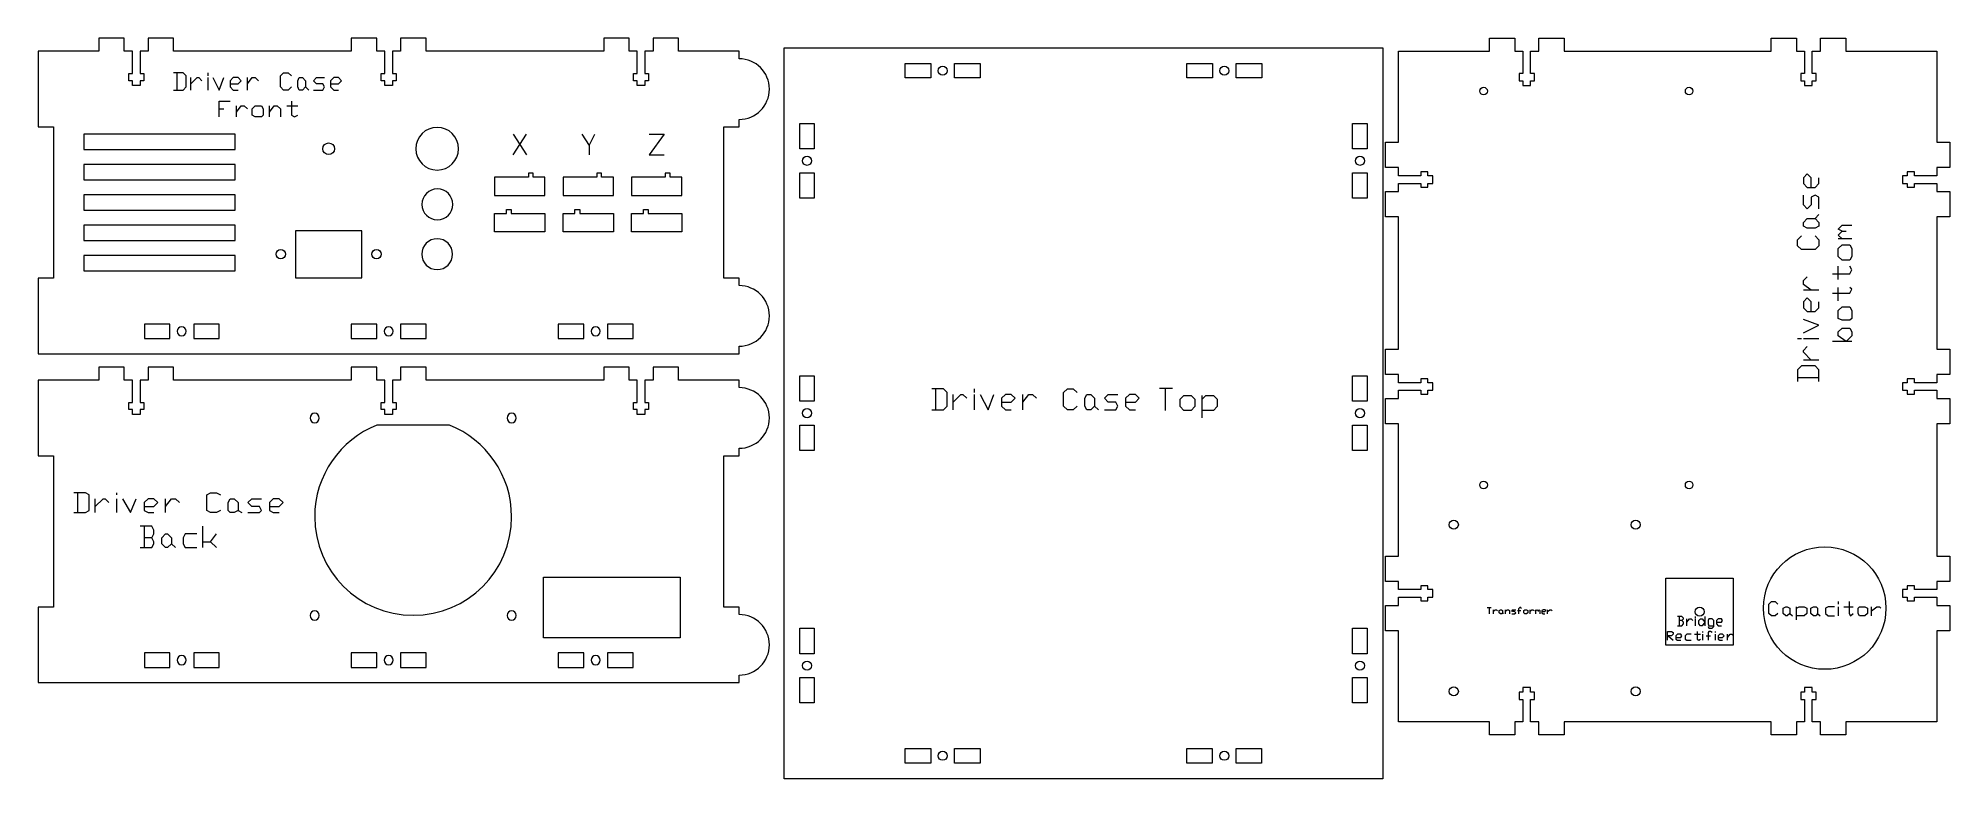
# Model space of a CAD drawing. Header units: inches. Extents: x 0.3 to 31.8, y 3.3 to 15.5.
import ezdxf

# ---------------------------------------------------------------- set-up
doc = ezdxf.new("R2010")
doc.units = ezdxf.units.IN
doc.header["$MEASUREMENT"] = 0
doc.layers.add('CUT_SHEET_7_-_OPTIONAL_PAR', color=179, linetype='Continuous')

msp = doc.modelspace()

# ---------------------------------------------------------------- linework, layer by layer
at = {"layer": 'CUT_SHEET_7_-_OPTIONAL_PAR', "color": 3, "lineweight": 0}
for p, q in [((1.679, 15.51), (1.259, 15.51)), ((1.259, 15.51), (1.259, 15.295)), ((1.679, 15.295), (1.679, 15.51)), ((2.492, 15.51), (2.073, 15.51)), ((2.073, 15.51), (2.073, 15.295)), ((2.492, 15.295), (2.492, 15.51)), ((5.842, 15.51), (5.422, 15.51)), ((5.422, 15.51), (5.422, 15.295)), ((5.842, 15.295), (5.842, 15.51)), ((6.656, 15.51), (6.236, 15.51)), ((6.236, 15.51), (6.236, 15.295)), ((6.656, 15.295), (6.656, 15.51)), ((10.005, 15.51), (9.586, 15.51)), ((9.586, 15.51), (9.586, 15.295)), ((10.005, 15.295), (10.005, 15.51)), ((10.819, 15.51), (10.399, 15.51)), ((10.399, 15.51), (10.399, 15.295)), ((10.819, 15.295), (10.819, 15.51)), ((24.193, 15.295), (24.193, 15.51)), ((24.193, 15.51), (24.613, 15.51)), ((24.613, 15.51), (24.613, 15.295)), ((25.007, 15.295), (25.007, 15.51)), ((25.007, 15.51), (25.427, 15.51)), ((25.427, 15.51), (25.427, 15.295)), ((28.838, 15.295), (28.838, 15.51)), ((28.838, 15.51), (29.258, 15.51)), ((29.258, 15.51), (29.258, 15.295)), ((29.652, 15.295), (29.652, 15.51)), ((29.652, 15.51), (30.072, 15.51)), ((30.072, 15.51), (30.072, 15.295)), ((1.259, 15.295), (0.259, 15.295)), ((0.259, 15.295), (0.259, 14.047)), ((1.813, 15.295), (1.679, 15.295)), ((1.813, 14.927), (1.813, 15.295)), ((2.073, 15.295), (1.939, 15.295)), ((1.939, 15.295), (1.939, 14.927)), ((5.422, 15.295), (2.492, 15.295)), ((5.976, 15.295), (5.842, 15.295)), ((5.976, 14.927), (5.976, 15.295)), ((6.236, 15.295), (6.102, 15.295)), ((6.102, 15.295), (6.102, 14.927)), ((9.586, 15.295), (6.656, 15.295)), ((10.139, 15.295), (10.005, 15.295)), ((10.139, 14.927), (10.139, 15.295)), ((10.399, 15.295), (10.265, 15.295)), ((10.265, 15.295), (10.265, 14.927)), ((11.819, 15.295), (10.819, 15.295)), ((11.819, 15.171), (11.819, 15.295)), ((12.56, 3.295), (12.56, 15.354)), ((12.56, 15.354), (22.437, 15.354)), ((22.437, 15.354), (22.437, 3.295)), ((22.694, 13.795), (22.694, 15.295)), ((22.694, 15.295), (24.193, 15.295)), ((24.613, 15.295), (24.747, 15.295)), ((24.747, 15.295), (24.747, 14.927)), ((24.873, 14.927), (24.873, 15.295)), ((24.873, 15.295), (25.007, 15.295)), ((25.427, 15.295), (28.838, 15.295)), ((29.258, 15.295), (29.392, 15.295)), ((29.392, 15.295), (29.392, 14.927)), ((29.518, 14.927), (29.518, 15.295)), ((29.518, 15.295), (29.652, 15.295)), ((30.072, 15.295), (31.571, 15.295)), ((31.571, 15.295), (31.571, 13.795)), ((1.751, 14.809), (1.751, 14.927)), ((1.751, 14.927), (1.813, 14.927)), ((1.939, 14.927), (2.001, 14.927)), ((2.001, 14.927), (2.001, 14.809)), ((5.914, 14.809), (5.914, 14.927)), ((5.914, 14.927), (5.976, 14.927)), ((6.102, 14.927), (6.164, 14.927)), ((6.164, 14.927), (6.164, 14.809)), ((10.077, 14.809), (10.077, 14.927)), ((10.077, 14.927), (10.139, 14.927)), ((10.265, 14.927), (10.327, 14.927)), ((10.327, 14.927), (10.327, 14.809)), ((24.747, 14.927), (24.685, 14.927)), ((24.685, 14.927), (24.685, 14.809)), ((24.935, 14.927), (24.873, 14.927)), ((24.935, 14.809), (24.935, 14.927)), ((29.392, 14.927), (29.33, 14.927)), ((29.33, 14.927), (29.33, 14.809)), ((29.58, 14.927), (29.518, 14.927)), ((29.58, 14.809), (29.58, 14.927)), ((1.813, 14.809), (1.751, 14.809)), ((1.813, 14.73), (1.813, 14.809)), ((1.939, 14.73), (1.813, 14.73)), ((2.001, 14.809), (1.939, 14.809)), ((1.939, 14.809), (1.939, 14.73)), ((5.976, 14.809), (5.914, 14.809)), ((5.976, 14.73), (5.976, 14.809)), ((6.102, 14.73), (5.976, 14.73)), ((6.164, 14.809), (6.102, 14.809)), ((6.102, 14.809), (6.102, 14.73)), ((10.139, 14.809), (10.077, 14.809)), ((10.139, 14.73), (10.139, 14.809)), ((10.265, 14.73), (10.139, 14.73)), ((10.327, 14.809), (10.265, 14.809)), ((10.265, 14.809), (10.265, 14.73)), ((24.685, 14.809), (24.747, 14.809)), ((24.747, 14.809), (24.747, 14.73)), ((24.747, 14.73), (24.873, 14.73)), ((24.873, 14.73), (24.873, 14.809)), ((24.873, 14.809), (24.935, 14.809)), ((29.33, 14.809), (29.392, 14.809)), ((29.392, 14.809), (29.392, 14.73)), ((29.392, 14.73), (29.518, 14.73)), ((29.518, 14.73), (29.518, 14.809)), ((29.518, 14.809), (29.58, 14.809)), ((0.259, 14.047), (0.509, 14.047)), ((0.509, 14.047), (0.509, 11.552)), ((11.569, 11.552), (11.569, 14.047)), ((11.569, 14.047), (11.819, 14.047)), ((11.819, 14.047), (11.819, 14.171)), ((22.479, 13.375), (22.479, 13.795)), ((22.479, 13.795), (22.694, 13.795)), ((31.571, 13.795), (31.786, 13.795)), ((31.786, 13.795), (31.786, 13.375)), ((22.694, 13.375), (22.479, 13.375)), ((22.694, 13.242), (22.694, 13.375)), ((23.062, 13.242), (22.694, 13.242)), ((23.18, 13.304), (23.062, 13.304)), ((23.062, 13.304), (23.062, 13.242)), ((23.18, 13.242), (23.18, 13.304)), ((23.258, 13.242), (23.18, 13.242)), ((23.258, 13.116), (23.258, 13.242)), ((31.085, 13.242), (31.006, 13.242)), ((31.006, 13.242), (31.006, 13.116)), ((31.203, 13.304), (31.085, 13.304)), ((31.085, 13.304), (31.085, 13.242)), ((31.203, 13.242), (31.203, 13.304)), ((31.571, 13.242), (31.203, 13.242)), ((31.786, 13.375), (31.571, 13.375)), ((31.571, 13.375), (31.571, 13.242)), ((22.479, 12.562), (22.479, 12.982)), ((22.479, 12.982), (22.694, 12.982)), ((22.694, 12.982), (22.694, 13.116)), ((22.694, 13.116), (23.062, 13.116)), ((23.062, 13.116), (23.062, 13.054)), ((23.062, 13.054), (23.18, 13.054)), ((23.18, 13.054), (23.18, 13.116)), ((23.18, 13.116), (23.258, 13.116)), ((31.006, 13.116), (31.085, 13.116)), ((31.085, 13.116), (31.085, 13.054)), ((31.085, 13.054), (31.203, 13.054)), ((31.203, 13.054), (31.203, 13.116)), ((31.203, 13.116), (31.571, 13.116)), ((31.571, 13.116), (31.571, 12.982)), ((31.571, 12.982), (31.786, 12.982)), ((31.786, 12.982), (31.786, 12.562)), ((22.694, 12.562), (22.479, 12.562)), ((22.694, 10.382), (22.694, 12.562)), ((31.786, 12.562), (31.571, 12.562)), ((31.571, 12.562), (31.571, 10.382)), ((0.509, 11.552), (0.259, 11.552)), ((0.259, 11.552), (0.259, 10.305)), ((11.819, 11.552), (11.569, 11.552)), ((11.819, 11.429), (11.819, 11.552)), ((11.819, 10.305), (11.819, 10.429)), ((0.259, 10.305), (11.819, 10.305)), ((22.479, 9.962), (22.479, 10.382)), ((22.479, 10.382), (22.694, 10.382)), ((31.571, 10.382), (31.786, 10.382)), ((31.786, 10.382), (31.786, 9.962)), ((1.259, 9.87), (0.259, 9.87)), ((0.259, 9.87), (0.259, 8.622)), ((1.679, 10.085), (1.259, 10.085)), ((1.259, 10.085), (1.259, 9.87)), ((1.679, 9.87), (1.679, 10.085)), ((1.813, 9.87), (1.679, 9.87)), ((1.813, 9.502), (1.813, 9.87)), ((2.073, 9.87), (1.939, 9.87)), ((1.939, 9.87), (1.939, 9.502)), ((2.492, 10.085), (2.073, 10.085)), ((2.073, 10.085), (2.073, 9.87)), ((2.492, 9.87), (2.492, 10.085)), ((5.422, 9.87), (2.492, 9.87)), ((5.842, 10.085), (5.422, 10.085)), ((5.422, 10.085), (5.422, 9.87)), ((5.842, 9.87), (5.842, 10.085)), ((5.976, 9.87), (5.842, 9.87)), ((5.976, 9.502), (5.976, 9.87)), ((6.236, 9.87), (6.102, 9.87)), ((6.102, 9.87), (6.102, 9.502)), ((6.656, 10.085), (6.236, 10.085)), ((6.236, 10.085), (6.236, 9.87)), ((6.656, 9.87), (6.656, 10.085)), ((9.586, 9.87), (6.656, 9.87)), ((10.005, 10.085), (9.586, 10.085)), ((9.586, 10.085), (9.586, 9.87)), ((10.005, 9.87), (10.005, 10.085)), ((10.139, 9.87), (10.005, 9.87)), ((10.139, 9.502), (10.139, 9.87)), ((10.399, 9.87), (10.265, 9.87)), ((10.265, 9.87), (10.265, 9.502)), ((10.819, 10.085), (10.399, 10.085)), ((10.399, 10.085), (10.399, 9.87)), ((10.819, 9.87), (10.819, 10.085)), ((11.819, 9.87), (10.819, 9.87)), ((11.819, 9.746), (11.819, 9.87)), ((22.694, 9.962), (22.479, 9.962)), ((22.694, 9.828), (22.694, 9.962)), ((23.062, 9.828), (22.694, 9.828)), ((23.18, 9.89), (23.062, 9.89)), ((23.062, 9.89), (23.062, 9.828)), ((23.18, 9.828), (23.18, 9.89)), ((23.258, 9.828), (23.18, 9.828)), ((23.258, 9.702), (23.258, 9.828)), ((31.085, 9.828), (31.006, 9.828)), ((31.006, 9.828), (31.006, 9.702)), ((31.203, 9.89), (31.085, 9.89)), ((31.085, 9.89), (31.085, 9.828)), ((31.203, 9.828), (31.203, 9.89)), ((31.571, 9.828), (31.203, 9.828)), ((31.786, 9.962), (31.571, 9.962)), ((31.571, 9.962), (31.571, 9.828)), ((1.751, 9.384), (1.751, 9.502)), ((1.751, 9.502), (1.813, 9.502)), ((1.939, 9.502), (2.001, 9.502)), ((2.001, 9.502), (2.001, 9.384)), ((5.914, 9.384), (5.914, 9.502)), ((5.914, 9.502), (5.976, 9.502)), ((6.102, 9.502), (6.164, 9.502)), ((6.164, 9.502), (6.164, 9.384)), ((10.077, 9.384), (10.077, 9.502)), ((10.077, 9.502), (10.139, 9.502)), ((10.265, 9.502), (10.327, 9.502)), ((10.327, 9.502), (10.327, 9.384)), ((22.479, 9.149), (22.479, 9.569)), ((22.479, 9.569), (22.694, 9.569)), ((22.694, 9.569), (22.694, 9.702)), ((22.694, 9.702), (23.062, 9.702)), ((23.062, 9.702), (23.062, 9.64)), ((23.062, 9.64), (23.18, 9.64)), ((23.18, 9.64), (23.18, 9.702)), ((23.18, 9.702), (23.258, 9.702)), ((31.006, 9.702), (31.085, 9.702)), ((31.085, 9.702), (31.085, 9.64)), ((31.085, 9.64), (31.203, 9.64)), ((31.203, 9.64), (31.203, 9.702)), ((31.203, 9.702), (31.571, 9.702)), ((31.571, 9.702), (31.571, 9.569)), ((31.571, 9.569), (31.786, 9.569)), ((31.786, 9.569), (31.786, 9.149)), ((1.813, 9.384), (1.751, 9.384)), ((1.813, 9.305), (1.813, 9.384)), ((1.939, 9.305), (1.813, 9.305)), ((2.001, 9.384), (1.939, 9.384)), ((1.939, 9.384), (1.939, 9.305)), ((5.976, 9.384), (5.914, 9.384)), ((5.976, 9.305), (5.976, 9.384)), ((6.102, 9.305), (5.976, 9.305)), ((6.164, 9.384), (6.102, 9.384)), ((6.102, 9.384), (6.102, 9.305)), ((10.139, 9.384), (10.077, 9.384)), ((10.139, 9.305), (10.139, 9.384)), ((10.265, 9.305), (10.139, 9.305)), ((10.327, 9.384), (10.265, 9.384)), ((10.265, 9.384), (10.265, 9.305)), ((22.694, 9.149), (22.479, 9.149)), ((22.694, 6.969), (22.694, 9.149)), ((31.786, 9.149), (31.571, 9.149)), ((31.571, 9.149), (31.571, 6.969)), ((0.259, 8.622), (0.509, 8.622)), ((0.509, 8.622), (0.509, 6.127)), ((11.569, 6.127), (11.569, 8.622)), ((11.569, 8.622), (11.819, 8.622)), ((11.819, 8.622), (11.819, 8.746)), ((22.479, 6.549), (22.479, 6.969)), ((22.479, 6.969), (22.694, 6.969)), ((31.571, 6.969), (31.786, 6.969)), ((31.786, 6.969), (31.786, 6.549)), ((22.694, 6.549), (22.479, 6.549)), ((22.694, 6.415), (22.694, 6.549)), ((23.062, 6.415), (22.694, 6.415)), ((23.18, 6.477), (23.062, 6.477)), ((23.062, 6.477), (23.062, 6.415)), ((23.18, 6.415), (23.18, 6.477)), ((23.258, 6.415), (23.18, 6.415)), ((23.258, 6.289), (23.258, 6.415)), ((31.085, 6.415), (31.006, 6.415)), ((31.006, 6.415), (31.006, 6.289)), ((31.203, 6.477), (31.085, 6.477)), ((31.085, 6.477), (31.085, 6.415)), ((31.203, 6.415), (31.203, 6.477)), ((31.571, 6.415), (31.203, 6.415)), ((31.786, 6.549), (31.571, 6.549)), ((31.571, 6.549), (31.571, 6.415)), ((0.509, 6.127), (0.259, 6.127)), ((0.259, 6.127), (0.259, 4.88)), ((11.819, 6.127), (11.569, 6.127)), ((11.819, 6.004), (11.819, 6.127)), ((22.479, 5.735), (22.479, 6.155)), ((22.479, 6.155), (22.694, 6.155)), ((22.694, 6.155), (22.694, 6.289)), ((22.694, 6.289), (23.062, 6.289)), ((23.062, 6.289), (23.062, 6.227)), ((23.062, 6.227), (23.18, 6.227)), ((23.18, 6.227), (23.18, 6.289)), ((23.18, 6.289), (23.258, 6.289)), ((31.006, 6.289), (31.085, 6.289)), ((31.085, 6.289), (31.085, 6.227)), ((31.085, 6.227), (31.203, 6.227)), ((31.203, 6.227), (31.203, 6.289)), ((31.203, 6.289), (31.571, 6.289)), ((31.571, 6.289), (31.571, 6.155)), ((31.571, 6.155), (31.786, 6.155)), ((31.786, 6.155), (31.786, 5.735)), ((22.694, 5.735), (22.479, 5.735)), ((22.694, 4.236), (22.694, 5.735)), ((31.786, 5.735), (31.571, 5.735)), ((31.571, 5.735), (31.571, 4.236)), ((0.259, 4.88), (11.819, 4.88)), ((11.819, 4.88), (11.819, 5.004)), ((24.873, 4.8), (24.747, 4.8)), ((24.747, 4.8), (24.747, 4.722)), ((24.873, 4.722), (24.873, 4.8)), ((29.518, 4.8), (29.392, 4.8)), ((29.392, 4.8), (29.392, 4.722)), ((29.518, 4.722), (29.518, 4.8)), ((24.747, 4.722), (24.685, 4.722)), ((24.685, 4.722), (24.685, 4.604)), ((24.685, 4.604), (24.747, 4.604)), ((24.747, 4.604), (24.747, 4.236)), ((24.935, 4.722), (24.873, 4.722)), ((24.873, 4.236), (24.873, 4.604)), ((24.873, 4.604), (24.935, 4.604)), ((24.935, 4.604), (24.935, 4.722)), ((29.392, 4.722), (29.33, 4.722)), ((29.33, 4.722), (29.33, 4.604)), ((29.33, 4.604), (29.392, 4.604)), ((29.392, 4.604), (29.392, 4.236)), ((29.58, 4.722), (29.518, 4.722)), ((29.518, 4.236), (29.518, 4.604)), ((29.518, 4.604), (29.58, 4.604)), ((29.58, 4.604), (29.58, 4.722)), ((24.193, 4.236), (22.694, 4.236)), ((24.193, 4.021), (24.193, 4.236)), ((24.747, 4.236), (24.613, 4.236)), ((24.613, 4.236), (24.613, 4.021)), ((25.007, 4.236), (24.873, 4.236)), ((25.007, 4.021), (25.007, 4.236)), ((28.838, 4.236), (25.427, 4.236)), ((25.427, 4.236), (25.427, 4.021)), ((28.838, 4.021), (28.838, 4.236)), ((29.392, 4.236), (29.258, 4.236)), ((29.258, 4.236), (29.258, 4.021)), ((29.652, 4.236), (29.518, 4.236)), ((29.652, 4.021), (29.652, 4.236)), ((31.571, 4.236), (30.072, 4.236)), ((30.072, 4.236), (30.072, 4.021)), ((24.613, 4.021), (24.193, 4.021)), ((25.427, 4.021), (25.007, 4.021)), ((29.258, 4.021), (28.838, 4.021)), ((30.072, 4.021), (29.652, 4.021)), ((22.437, 3.295), (12.56, 3.295))]:
    msp.add_line(p, q, dxfattribs=at)
at = {"layer": 'CUT_SHEET_7_-_OPTIONAL_PAR', "color": 7, "lineweight": 15}
for p, q in [((2.648, 14.939), (2.493, 14.939)), ((2.545, 14.939), (2.545, 14.654)), ((2.7, 14.887), (2.648, 14.939)), ((2.7, 14.706), (2.7, 14.887)), ((2.778, 14.758), (2.881, 14.861)), ((2.778, 14.654), (2.778, 14.861)), ((2.881, 14.861), (2.907, 14.861)), ((2.907, 14.861), (2.959, 14.809)), ((3.063, 14.887), (3.063, 14.939)), ((3.063, 14.654), (3.063, 14.861)), ((3.14, 14.861), (3.244, 14.654)), ((3.244, 14.654), (3.322, 14.861)), ((3.477, 14.861), (3.425, 14.809)), ((3.555, 14.861), (3.477, 14.861)), ((3.606, 14.809), (3.555, 14.861)), ((3.71, 14.758), (3.788, 14.861)), ((3.71, 14.654), (3.71, 14.861)), ((3.788, 14.861), (3.839, 14.861)), ((3.839, 14.861), (3.891, 14.809)), ((4.254, 14.887), (4.305, 14.939)), ((4.254, 14.706), (4.254, 14.887)), ((4.305, 14.939), (4.383, 14.939)), ((4.383, 14.939), (4.435, 14.887)), ((4.539, 14.809), (4.564, 14.861)), ((4.564, 14.861), (4.616, 14.861)), ((4.616, 14.861), (4.668, 14.809)), ((4.797, 14.809), (4.849, 14.861)), ((4.849, 14.861), (4.979, 14.861)), ((5.134, 14.861), (5.082, 14.809)), ((5.212, 14.861), (5.134, 14.861)), ((5.263, 14.809), (5.212, 14.861)), ((2.493, 14.654), (2.648, 14.654)), ((2.648, 14.654), (2.7, 14.706)), ((3.425, 14.809), (3.425, 14.706)), ((3.425, 14.758), (3.555, 14.758)), ((3.425, 14.706), (3.477, 14.654)), ((3.477, 14.654), (3.555, 14.654)), ((3.555, 14.758), (3.606, 14.809)), ((4.305, 14.654), (4.254, 14.706)), ((4.383, 14.654), (4.305, 14.654)), ((4.435, 14.706), (4.383, 14.654)), ((4.539, 14.706), (4.539, 14.809)), ((4.564, 14.654), (4.539, 14.706)), ((4.616, 14.654), (4.564, 14.654)), ((4.668, 14.706), (4.616, 14.654)), ((4.668, 14.809), (4.668, 14.706)), ((4.668, 14.706), (4.72, 14.654)), ((4.849, 14.758), (4.797, 14.809)), ((4.797, 14.654), (4.953, 14.654)), ((4.953, 14.758), (4.849, 14.758)), ((4.979, 14.706), (4.953, 14.758)), ((4.953, 14.654), (4.979, 14.706)), ((5.082, 14.809), (5.082, 14.706)), ((5.082, 14.758), (5.212, 14.758)), ((5.082, 14.706), (5.134, 14.654)), ((5.134, 14.654), (5.212, 14.654)), ((5.212, 14.758), (5.263, 14.809)), ((3.244, 14.214), (3.244, 14.473)), ((3.244, 14.473), (3.425, 14.473)), ((3.244, 14.343), (3.322, 14.343)), ((3.529, 14.292), (3.606, 14.395)), ((3.529, 14.214), (3.529, 14.395)), ((3.606, 14.395), (3.658, 14.395)), ((3.658, 14.395), (3.71, 14.343)), ((3.788, 14.343), (3.839, 14.395)), ((3.788, 14.24), (3.788, 14.343)), ((3.839, 14.214), (3.788, 14.24)), ((3.839, 14.395), (3.943, 14.395)), ((3.943, 14.214), (3.839, 14.214)), ((3.943, 14.395), (3.969, 14.343)), ((3.969, 14.24), (3.943, 14.214)), ((3.969, 14.343), (3.969, 14.24)), ((4.072, 14.292), (4.15, 14.395)), ((4.072, 14.214), (4.072, 14.395)), ((4.15, 14.395), (4.202, 14.395)), ((4.202, 14.395), (4.254, 14.343)), ((4.254, 14.343), (4.254, 14.214)), ((4.357, 14.395), (4.539, 14.395)), ((4.435, 14.473), (4.435, 14.24)), ((4.435, 14.24), (4.487, 14.214)), ((4.487, 14.214), (4.539, 14.24)), ((29.436, 13.271), (29.372, 13.207)), ((29.5, 13.207), (29.436, 13.271)), ((29.372, 13.207), (29.372, 13.111)), ((29.372, 13.111), (29.436, 13.047)), ((29.436, 13.047), (29.564, 13.047)), ((29.5, 13.047), (29.5, 13.207)), ((29.564, 13.047), (29.628, 13.111)), ((29.628, 13.111), (29.628, 13.207)), ((29.372, 12.76), (29.372, 12.919)), ((29.436, 12.696), (29.372, 12.76)), ((29.5, 12.76), (29.436, 12.696)), ((29.564, 12.919), (29.5, 12.887)), ((29.5, 12.887), (29.5, 12.76)), ((29.628, 12.887), (29.564, 12.919)), ((29.628, 12.696), (29.628, 12.887)), ((29.372, 12.472), (29.436, 12.536)), ((29.372, 12.408), (29.372, 12.472)), ((29.436, 12.376), (29.372, 12.408)), ((29.436, 12.536), (29.564, 12.536)), ((29.564, 12.376), (29.436, 12.376)), ((29.564, 12.536), (29.628, 12.6)), ((29.564, 12.536), (29.628, 12.472)), ((29.628, 12.408), (29.564, 12.376)), ((29.628, 12.472), (29.628, 12.408)), ((29.948, 12.36), (30.012, 12.424)), ((30.012, 12.328), (29.948, 12.36)), ((29.948, 12.264), (30.012, 12.328)), ((30.012, 12.424), (30.172, 12.424)), ((30.012, 12.328), (30.076, 12.328)), ((29.276, 12.184), (29.34, 12.248)), ((29.276, 12.088), (29.276, 12.184)), ((29.34, 12.024), (29.276, 12.088)), ((29.564, 12.024), (29.34, 12.024)), ((29.564, 12.248), (29.628, 12.184)), ((29.628, 12.088), (29.564, 12.024)), ((29.628, 12.184), (29.628, 12.088)), ((30.012, 12.2), (29.948, 12.264)), ((30.172, 12.2), (29.948, 12.2)), ((29.948, 12.04), (30.012, 12.104)), ((29.948, 11.912), (29.948, 12.04)), ((30.012, 12.104), (30.14, 12.104)), ((30.14, 12.104), (30.172, 12.04)), ((30.172, 12.04), (30.172, 11.912)), ((30.012, 11.848), (29.948, 11.912)), ((29.948, 11.528), (29.948, 11.752)), ((30.14, 11.848), (30.012, 11.848)), ((30.172, 11.912), (30.14, 11.848)), ((30.172, 11.688), (30.14, 11.752)), ((30.14, 11.624), (30.172, 11.688)), ((29.372, 11.512), (29.436, 11.576)), ((29.372, 11.448), (29.372, 11.512)), ((29.5, 11.352), (29.372, 11.448)), ((29.628, 11.352), (29.372, 11.352)), ((29.852, 11.624), (30.14, 11.624)), ((29.948, 11.177), (29.948, 11.4)), ((30.172, 11.368), (30.14, 11.4)), ((30.14, 11.304), (30.172, 11.368)), ((29.436, 11.225), (29.372, 11.161)), ((29.372, 11.161), (29.372, 11.065)), ((29.372, 11.065), (29.436, 11.001)), ((29.5, 11.161), (29.436, 11.225)), ((29.5, 11.001), (29.5, 11.161)), ((29.564, 11.001), (29.628, 11.065)), ((29.628, 11.065), (29.628, 11.161)), ((29.852, 11.304), (30.14, 11.304)), ((29.948, 11.017), (30.012, 11.081)), ((30.012, 11.081), (30.14, 11.081)), ((30.14, 11.081), (30.172, 11.017)), ((29.628, 10.777), (29.372, 10.873)), ((29.372, 10.649), (29.628, 10.777)), ((29.436, 11.001), (29.564, 11.001)), ((29.948, 10.889), (29.948, 11.017)), ((30.012, 10.857), (29.948, 10.889)), ((29.948, 10.665), (30.012, 10.729)), ((30.14, 10.857), (30.012, 10.857)), ((30.012, 10.729), (30.14, 10.729)), ((30.172, 10.889), (30.14, 10.857)), ((30.14, 10.729), (30.172, 10.665)), ((30.172, 11.017), (30.172, 10.889)), ((29.34, 10.553), (29.276, 10.553)), ((29.628, 10.553), (29.372, 10.553)), ((29.372, 10.361), (29.436, 10.425)), ((30.172, 10.505), (29.852, 10.505)), ((29.948, 10.601), (29.948, 10.665)), ((30.076, 10.505), (29.948, 10.601)), ((30.172, 10.601), (30.076, 10.505)), ((30.172, 10.665), (30.172, 10.601)), ((29.34, 10.105), (29.276, 10.041)), ((29.564, 10.105), (29.34, 10.105)), ((29.372, 10.329), (29.372, 10.361)), ((29.5, 10.201), (29.372, 10.329)), ((29.628, 10.201), (29.372, 10.201)), ((29.628, 10.041), (29.564, 10.105)), ((29.276, 10.041), (29.276, 9.849)), ((29.276, 9.913), (29.628, 9.913)), ((29.628, 9.849), (29.628, 10.041)), ((15.188, 9.729), (14.996, 9.729)), ((15.06, 9.729), (15.06, 9.378)), ((15.252, 9.666), (15.188, 9.729)), ((15.252, 9.442), (15.252, 9.666)), ((15.348, 9.506), (15.476, 9.634)), ((15.348, 9.378), (15.348, 9.634)), ((15.476, 9.634), (15.508, 9.634)), ((15.508, 9.634), (15.572, 9.57)), ((15.7, 9.666), (15.7, 9.729)), ((15.7, 9.378), (15.7, 9.634)), ((15.796, 9.634), (15.924, 9.378)), ((15.924, 9.378), (16.02, 9.634)), ((16.212, 9.634), (16.148, 9.57)), ((16.148, 9.57), (16.148, 9.442)), ((16.148, 9.506), (16.307, 9.506)), ((16.307, 9.634), (16.212, 9.634)), ((16.371, 9.57), (16.307, 9.634)), ((16.307, 9.506), (16.371, 9.57)), ((16.499, 9.506), (16.595, 9.634)), ((16.499, 9.378), (16.499, 9.634)), ((16.595, 9.634), (16.659, 9.634)), ((16.659, 9.634), (16.723, 9.57)), ((17.171, 9.666), (17.235, 9.729)), ((17.171, 9.442), (17.171, 9.666)), ((17.235, 9.729), (17.331, 9.729)), ((17.331, 9.729), (17.395, 9.666)), ((17.523, 9.57), (17.555, 9.634)), ((17.523, 9.442), (17.523, 9.57)), ((17.555, 9.634), (17.619, 9.634)), ((17.619, 9.634), (17.683, 9.57)), ((17.683, 9.57), (17.683, 9.442)), ((17.843, 9.57), (17.906, 9.634)), ((17.906, 9.506), (17.843, 9.57)), ((17.906, 9.634), (18.066, 9.634)), ((18.034, 9.506), (17.906, 9.506)), ((18.066, 9.442), (18.034, 9.506)), ((18.258, 9.634), (18.194, 9.57)), ((18.194, 9.57), (18.194, 9.442)), ((18.194, 9.506), (18.354, 9.506)), ((18.354, 9.634), (18.258, 9.634)), ((18.418, 9.57), (18.354, 9.634)), ((18.354, 9.506), (18.418, 9.57)), ((18.755, 9.738), (18.969, 9.738)), ((18.847, 9.738), (18.847, 9.372)), ((19.091, 9.555), (19.152, 9.616)), ((19.091, 9.433), (19.091, 9.555)), ((19.152, 9.616), (19.275, 9.616)), ((19.275, 9.616), (19.336, 9.555)), ((19.336, 9.555), (19.336, 9.433)), ((19.458, 9.555), (19.519, 9.616)), ((19.458, 9.249), (19.458, 9.616)), ((19.519, 9.616), (19.642, 9.616)), ((19.642, 9.616), (19.703, 9.555)), ((19.703, 9.555), (19.703, 9.433)), ((14.996, 9.378), (15.188, 9.378)), ((15.188, 9.378), (15.252, 9.442)), ((16.148, 9.442), (16.212, 9.378)), ((16.212, 9.378), (16.307, 9.378)), ((17.235, 9.378), (17.171, 9.442)), ((17.331, 9.378), (17.235, 9.378)), ((17.395, 9.442), (17.331, 9.378)), ((17.555, 9.378), (17.523, 9.442)), ((17.619, 9.378), (17.555, 9.378)), ((17.683, 9.442), (17.619, 9.378)), ((17.683, 9.442), (17.747, 9.378)), ((17.843, 9.378), (18.034, 9.378)), ((18.034, 9.378), (18.066, 9.442)), ((18.194, 9.442), (18.258, 9.378)), ((18.258, 9.378), (18.354, 9.378)), ((19.152, 9.372), (19.091, 9.433)), ((19.275, 9.372), (19.152, 9.372)), ((19.336, 9.433), (19.275, 9.372)), ((19.642, 9.372), (19.458, 9.372)), ((19.703, 9.433), (19.642, 9.372)), ((1.038, 8.011), (0.844, 8.011)), ((0.909, 8.011), (0.909, 7.688)), ((1.102, 7.979), (1.038, 8.011)), ((1.102, 7.721), (1.102, 7.979)), ((1.199, 7.785), (1.328, 7.914)), ((1.199, 7.688), (1.199, 7.914)), ((1.328, 7.914), (1.361, 7.914)), ((1.361, 7.914), (1.425, 7.85)), ((1.554, 7.979), (1.554, 8.011)), ((1.554, 7.688), (1.554, 7.914)), ((1.651, 7.914), (1.78, 7.688)), ((1.78, 7.688), (1.877, 7.914)), ((2.07, 7.914), (2.006, 7.85)), ((2.167, 7.914), (2.07, 7.914)), ((2.232, 7.85), (2.167, 7.914)), ((2.361, 7.785), (2.458, 7.914)), ((2.361, 7.688), (2.361, 7.914)), ((2.458, 7.914), (2.522, 7.914)), ((2.522, 7.914), (2.587, 7.85)), ((3.039, 7.979), (3.103, 8.011)), ((3.039, 7.721), (3.039, 7.979)), ((3.103, 8.011), (3.2, 8.011)), ((3.2, 8.011), (3.265, 7.979)), ((3.394, 7.85), (3.426, 7.914)), ((3.426, 7.914), (3.491, 7.914)), ((3.491, 7.914), (3.555, 7.85)), ((3.716, 7.85), (3.781, 7.914)), ((3.781, 7.914), (3.942, 7.914)), ((4.136, 7.914), (4.071, 7.85)), ((4.233, 7.914), (4.136, 7.914)), ((4.297, 7.85), (4.233, 7.914)), ((0.844, 7.688), (1.038, 7.688)), ((1.038, 7.688), (1.102, 7.721)), ((2.006, 7.85), (2.006, 7.721)), ((2.006, 7.785), (2.167, 7.785)), ((2.006, 7.721), (2.07, 7.688)), ((2.07, 7.688), (2.167, 7.688)), ((2.167, 7.785), (2.232, 7.85)), ((3.103, 7.688), (3.039, 7.721)), ((3.2, 7.688), (3.103, 7.688)), ((3.265, 7.721), (3.2, 7.688)), ((3.394, 7.721), (3.394, 7.85)), ((3.426, 7.688), (3.394, 7.721)), ((3.491, 7.688), (3.426, 7.688)), ((3.555, 7.721), (3.491, 7.688)), ((3.555, 7.85), (3.555, 7.721)), ((3.555, 7.721), (3.62, 7.688)), ((3.781, 7.785), (3.716, 7.85)), ((3.716, 7.688), (3.91, 7.688)), ((3.91, 7.785), (3.781, 7.785)), ((3.942, 7.721), (3.91, 7.785)), ((3.91, 7.688), (3.942, 7.721)), ((4.071, 7.85), (4.071, 7.721)), ((4.071, 7.785), (4.233, 7.785)), ((4.071, 7.721), (4.136, 7.688)), ((4.136, 7.688), (4.233, 7.688)), ((4.233, 7.785), (4.297, 7.85)), ((2.135, 7.462), (1.941, 7.462)), ((2.006, 7.462), (2.006, 7.107)), ((2.135, 7.269), (2.006, 7.269)), ((2.167, 7.398), (2.135, 7.462)), ((2.135, 7.269), (2.167, 7.333)), ((2.167, 7.204), (2.135, 7.269)), ((2.167, 7.333), (2.167, 7.398)), ((2.296, 7.269), (2.361, 7.333)), ((2.296, 7.172), (2.296, 7.269)), ((2.361, 7.333), (2.393, 7.333)), ((2.393, 7.333), (2.458, 7.269)), ((2.458, 7.269), (2.458, 7.172)), ((2.684, 7.333), (2.651, 7.269)), ((2.651, 7.269), (2.651, 7.172)), ((2.877, 7.333), (2.684, 7.333)), ((2.974, 7.107), (2.974, 7.462)), ((3.103, 7.204), (3.2, 7.333)), ((1.941, 7.107), (2.135, 7.107)), ((2.135, 7.107), (2.167, 7.172)), ((2.167, 7.172), (2.167, 7.204)), ((2.361, 7.107), (2.296, 7.172)), ((2.393, 7.107), (2.361, 7.107)), ((2.458, 7.172), (2.393, 7.107)), ((2.458, 7.172), (2.522, 7.107)), ((2.651, 7.172), (2.684, 7.107)), ((2.684, 7.107), (2.877, 7.107)), ((2.974, 7.204), (3.103, 7.204)), ((3.103, 7.204), (3.2, 7.107)), ((24.159, 6.119), (24.224, 6.119)), ((24.187, 6.119), (24.187, 6.015)), ((24.262, 6.053), (24.29, 6.081)), ((24.262, 6.015), (24.262, 6.081)), ((24.29, 6.081), (24.309, 6.081)), ((24.309, 6.081), (24.328, 6.072)), ((24.356, 6.072), (24.375, 6.081)), ((24.356, 6.034), (24.356, 6.072)), ((24.375, 6.015), (24.356, 6.034)), ((24.375, 6.081), (24.393, 6.081)), ((24.393, 6.015), (24.375, 6.015)), ((24.393, 6.081), (24.412, 6.072)), ((24.412, 6.034), (24.393, 6.015)), ((24.412, 6.072), (24.412, 6.034)), ((24.412, 6.034), (24.422, 6.015)), ((24.459, 6.053), (24.487, 6.081)), ((24.459, 6.015), (24.459, 6.081)), ((24.487, 6.081), (24.506, 6.081)), ((24.506, 6.081), (24.525, 6.072)), ((24.525, 6.072), (24.525, 6.015)), ((24.563, 6.072), (24.572, 6.081)), ((24.572, 6.053), (24.563, 6.072)), ((24.563, 6.015), (24.609, 6.015)), ((24.572, 6.081), (24.628, 6.081)), ((24.609, 6.053), (24.572, 6.053)), ((24.628, 6.034), (24.609, 6.053)), ((24.609, 6.015), (24.628, 6.034)), ((24.656, 6.072), (24.713, 6.072)), ((24.694, 6.119), (24.675, 6.1)), ((24.675, 6.1), (24.675, 6.015)), ((24.713, 6.119), (24.694, 6.119)), ((24.722, 6.1), (24.713, 6.119)), ((24.76, 6.072), (24.779, 6.081)), ((24.76, 6.034), (24.76, 6.072)), ((24.779, 6.015), (24.76, 6.034)), ((24.779, 6.081), (24.807, 6.081)), ((24.807, 6.015), (24.779, 6.015)), ((24.807, 6.081), (24.826, 6.072)), ((24.826, 6.034), (24.807, 6.015)), ((24.826, 6.072), (24.826, 6.034)), ((24.863, 6.053), (24.891, 6.081)), ((24.863, 6.015), (24.863, 6.081)), ((24.891, 6.081), (24.91, 6.081)), ((24.91, 6.081), (24.929, 6.072)), ((24.957, 6.072), (24.976, 6.081)), ((24.957, 6.015), (24.957, 6.081)), ((24.976, 6.081), (24.995, 6.072)), ((24.995, 6.072), (25.013, 6.081)), ((24.995, 6.072), (24.995, 6.053)), ((25.013, 6.081), (25.023, 6.072)), ((25.023, 6.072), (25.023, 6.015)), ((25.079, 6.081), (25.06, 6.072)), ((25.06, 6.072), (25.06, 6.034)), ((25.06, 6.053), (25.107, 6.053)), ((25.06, 6.034), (25.079, 6.015)), ((25.107, 6.081), (25.079, 6.081)), ((25.079, 6.015), (25.107, 6.015)), ((25.126, 6.072), (25.107, 6.081)), ((25.107, 6.053), (25.126, 6.072)), ((25.154, 6.053), (25.192, 6.081)), ((25.154, 6.015), (25.154, 6.081)), ((25.192, 6.081), (25.211, 6.081)), ((25.211, 6.081), (25.23, 6.072)), ((28.801, 6.176), (28.844, 6.219)), ((28.801, 6.023), (28.801, 6.176)), ((28.844, 5.98), (28.801, 6.023)), ((28.844, 6.219), (28.909, 6.219)), ((28.909, 6.219), (28.953, 6.176)), ((28.953, 6.023), (28.909, 5.98)), ((29.04, 6.11), (29.083, 6.132)), ((29.04, 6.023), (29.04, 6.11)), ((29.083, 5.98), (29.04, 6.023)), ((29.083, 6.132), (29.105, 6.132)), ((29.105, 6.132), (29.148, 6.11)), ((29.148, 6.023), (29.105, 5.98)), ((29.148, 6.11), (29.148, 6.023)), ((29.148, 6.023), (29.192, 5.98)), ((29.257, 6.11), (29.3, 6.132)), ((29.257, 5.915), (29.257, 6.132)), ((29.3, 6.132), (29.387, 6.132)), ((29.387, 6.132), (29.431, 6.11)), ((29.431, 6.023), (29.387, 5.98)), ((29.431, 6.11), (29.431, 6.023)), ((29.496, 6.11), (29.539, 6.132)), ((29.496, 6.023), (29.496, 6.11)), ((29.539, 5.98), (29.496, 6.023)), ((29.539, 6.132), (29.583, 6.132)), ((29.583, 6.132), (29.605, 6.11)), ((29.605, 6.023), (29.583, 5.98)), ((29.605, 6.11), (29.605, 6.023)), ((29.605, 6.023), (29.648, 5.98)), ((29.778, 6.132), (29.735, 6.11)), ((29.735, 6.11), (29.735, 6.023)), ((29.735, 6.023), (29.778, 5.98)), ((29.887, 6.132), (29.778, 6.132)), ((29.952, 6.176), (29.952, 6.219)), ((29.952, 5.98), (29.952, 6.132)), ((30.039, 6.132), (30.191, 6.132)), ((30.126, 6.219), (30.126, 6.023)), ((30.126, 6.023), (30.148, 5.98)), ((30.148, 5.98), (30.191, 6.023)), ((30.278, 6.11), (30.3, 6.132)), ((30.278, 6.023), (30.278, 6.11)), ((30.3, 5.98), (30.278, 6.023)), ((30.3, 6.132), (30.387, 6.132)), ((30.387, 6.132), (30.43, 6.11)), ((30.43, 6.023), (30.387, 5.98)), ((30.43, 6.11), (30.43, 6.023)), ((30.496, 6.067), (30.582, 6.132)), ((30.496, 5.98), (30.496, 6.132)), ((30.582, 6.132), (30.626, 6.132)), ((30.626, 6.132), (30.648, 6.11)), ((27.128, 5.582), (27.128, 5.722)), ((27.128, 5.722), (27.198, 5.722)), ((27.198, 5.722), (27.226, 5.708)), ((27.226, 5.68), (27.198, 5.652)), ((27.226, 5.708), (27.226, 5.68)), ((27.296, 5.68), (27.268, 5.652)), ((27.366, 5.974), (27.296, 5.974)), ((27.296, 5.82), (27.366, 5.82)), ((27.352, 5.68), (27.296, 5.68)), ((27.324, 5.974), (27.324, 5.82)), ((27.366, 5.904), (27.324, 5.904)), ((27.366, 5.652), (27.352, 5.68)), ((27.394, 5.946), (27.366, 5.974)), ((27.366, 5.904), (27.394, 5.932)), ((27.394, 5.876), (27.366, 5.904)), ((27.366, 5.82), (27.394, 5.848)), ((27.394, 5.932), (27.394, 5.946)), ((27.394, 5.848), (27.394, 5.876)), ((27.45, 5.68), (27.422, 5.652)), ((27.45, 5.876), (27.492, 5.932)), ((27.45, 5.82), (27.45, 5.932)), ((27.52, 5.68), (27.45, 5.68)), ((27.492, 5.932), (27.52, 5.932)), ((27.52, 5.932), (27.548, 5.904)), ((27.576, 5.68), (27.674, 5.68)), ((27.59, 5.946), (27.59, 5.974)), ((27.59, 5.82), (27.59, 5.932)), ((27.618, 5.722), (27.618, 5.596)), ((27.646, 5.904), (27.674, 5.932)), ((27.646, 5.848), (27.646, 5.904)), ((27.674, 5.82), (27.646, 5.848)), ((27.674, 5.932), (27.702, 5.932)), ((27.702, 5.82), (27.674, 5.82)), ((27.702, 5.932), (27.744, 5.876)), ((27.744, 5.876), (27.702, 5.82)), ((27.716, 5.708), (27.716, 5.722)), ((27.716, 5.582), (27.716, 5.68)), ((27.744, 5.974), (27.744, 5.82)), ((27.813, 5.932), (27.799, 5.904)), ((27.799, 5.904), (27.799, 5.848)), ((27.799, 5.848), (27.813, 5.82)), ((27.799, 5.806), (27.813, 5.778)), ((27.813, 5.722), (27.799, 5.708)), ((27.799, 5.708), (27.799, 5.582)), ((27.869, 5.932), (27.813, 5.932)), ((27.813, 5.82), (27.897, 5.82)), ((27.813, 5.778), (27.869, 5.778)), ((27.841, 5.722), (27.813, 5.722)), ((27.869, 5.708), (27.841, 5.722)), ((27.897, 5.904), (27.869, 5.932)), ((27.869, 5.778), (27.897, 5.806)), ((27.897, 5.806), (27.897, 5.904)), ((27.925, 5.708), (27.925, 5.722)), ((27.925, 5.582), (27.925, 5.68)), ((27.967, 5.932), (27.939, 5.904)), ((27.939, 5.904), (27.939, 5.848)), ((27.939, 5.876), (28.023, 5.876)), ((27.939, 5.848), (27.967, 5.82)), ((28.023, 5.932), (27.967, 5.932)), ((27.967, 5.82), (28.023, 5.82)), ((27.995, 5.68), (27.967, 5.652)), ((28.037, 5.68), (27.995, 5.68)), ((28.037, 5.904), (28.023, 5.932)), ((28.023, 5.876), (28.037, 5.904)), ((28.065, 5.652), (28.037, 5.68)), ((28.121, 5.624), (28.163, 5.68)), ((28.121, 5.582), (28.121, 5.68)), ((28.163, 5.68), (28.191, 5.68)), ((28.191, 5.68), (28.219, 5.652)), ((28.909, 5.98), (28.844, 5.98)), ((29.105, 5.98), (29.083, 5.98)), ((29.387, 5.98), (29.257, 5.98)), ((29.583, 5.98), (29.539, 5.98)), ((29.778, 5.98), (29.887, 5.98)), ((30.387, 5.98), (30.3, 5.98)), ((27.198, 5.652), (27.128, 5.652)), ((27.142, 5.652), (27.226, 5.582)), ((27.268, 5.652), (27.268, 5.596)), ((27.268, 5.624), (27.352, 5.624)), ((27.268, 5.596), (27.296, 5.582)), ((27.296, 5.582), (27.352, 5.582)), ((27.352, 5.624), (27.366, 5.652)), ((27.422, 5.652), (27.422, 5.596)), ((27.422, 5.596), (27.45, 5.582)), ((27.45, 5.582), (27.52, 5.582)), ((27.618, 5.596), (27.646, 5.582)), ((27.646, 5.582), (27.674, 5.596)), ((27.771, 5.652), (27.841, 5.652)), ((27.967, 5.652), (27.967, 5.596)), ((27.967, 5.624), (28.037, 5.624)), ((27.967, 5.596), (27.995, 5.582)), ((27.995, 5.582), (28.037, 5.582)), ((28.037, 5.624), (28.065, 5.652))]:
    msp.add_line(p, q, dxfattribs=at)
at = {"layer": 'CUT_SHEET_7_-_OPTIONAL_PAR', "color": 1, "lineweight": 0}
for p, q in [((14.56, 14.854), (14.56, 15.094)), ((14.56, 15.094), (14.98, 15.094)), ((14.98, 14.854), (14.56, 14.854)), ((14.98, 15.094), (14.98, 14.854)), ((15.373, 14.854), (15.373, 15.094)), ((15.373, 15.094), (15.793, 15.094)), ((15.793, 14.854), (15.373, 14.854)), ((15.793, 15.094), (15.793, 14.854)), ((19.205, 14.854), (19.205, 15.094)), ((19.205, 15.094), (19.625, 15.094)), ((19.625, 14.854), (19.205, 14.854)), ((19.625, 15.094), (19.625, 14.854)), ((20.018, 14.854), (20.018, 15.094)), ((20.018, 15.094), (20.438, 15.094)), ((20.438, 14.854), (20.018, 14.854)), ((20.438, 15.094), (20.438, 14.854)), ((1.009, 13.925), (1.009, 13.675)), ((3.508, 13.925), (1.009, 13.925)), ((3.508, 13.675), (3.508, 13.925)), ((12.819, 13.685), (12.819, 14.105)), ((12.819, 14.105), (13.059, 14.105)), ((13.059, 14.105), (13.059, 13.685)), ((21.938, 13.685), (21.938, 14.105)), ((21.938, 14.105), (22.178, 14.105)), ((22.178, 14.105), (22.178, 13.685)), ((1.009, 13.675), (3.508, 13.675)), ((13.059, 13.685), (12.819, 13.685)), ((22.178, 13.685), (21.938, 13.685)), ((1.009, 13.425), (1.009, 13.175)), ((3.508, 13.425), (1.009, 13.425)), ((3.508, 13.175), (3.508, 13.425)), ((8.358, 13.282), (8.343, 13.282)), ((8.343, 13.282), (8.343, 13.217)), ((8.422, 13.282), (8.358, 13.282)), ((8.422, 13.217), (8.422, 13.282)), ((9.487, 13.282), (9.472, 13.282)), ((9.472, 13.282), (9.472, 13.217)), ((9.552, 13.282), (9.487, 13.282)), ((9.552, 13.217), (9.552, 13.282)), ((10.617, 13.282), (10.602, 13.282)), ((10.602, 13.282), (10.602, 13.217)), ((10.682, 13.282), (10.617, 13.282)), ((10.682, 13.217), (10.682, 13.282)), ((12.819, 12.871), (12.819, 13.291)), ((12.819, 13.291), (13.059, 13.291)), ((13.059, 13.291), (13.059, 12.871)), ((21.938, 12.871), (21.938, 13.291)), ((21.938, 13.291), (22.178, 13.291)), ((22.178, 13.291), (22.178, 12.871)), ((1.009, 13.175), (3.508, 13.175)), ((8.343, 13.217), (7.787, 13.217)), ((7.787, 13.217), (7.787, 12.917)), ((8.616, 13.217), (8.422, 13.217)), ((8.616, 12.917), (8.616, 13.217)), ((9.472, 13.217), (8.916, 13.217)), ((8.916, 13.217), (8.916, 12.917)), ((9.746, 13.217), (9.552, 13.217)), ((9.746, 12.917), (9.746, 13.217)), ((10.602, 13.217), (10.046, 13.217)), ((10.046, 13.217), (10.046, 12.917)), ((10.876, 13.217), (10.682, 13.217)), ((10.876, 12.917), (10.876, 13.217)), ((1.009, 12.925), (1.009, 12.675)), ((3.508, 12.925), (1.009, 12.925)), ((1.009, 12.675), (3.508, 12.675)), ((3.508, 12.675), (3.508, 12.925)), ((7.787, 12.917), (8.616, 12.917)), ((7.787, 12.318), (7.787, 12.618)), ((7.787, 12.618), (7.981, 12.618)), ((7.981, 12.618), (7.981, 12.682)), ((7.981, 12.682), (8.046, 12.682)), ((8.046, 12.682), (8.061, 12.682)), ((8.061, 12.682), (8.061, 12.618)), ((8.061, 12.618), (8.616, 12.618)), ((8.616, 12.618), (8.616, 12.318)), ((8.916, 12.917), (9.746, 12.917)), ((8.916, 12.318), (8.916, 12.618)), ((8.916, 12.618), (9.11, 12.618)), ((9.11, 12.618), (9.11, 12.682)), ((9.11, 12.682), (9.175, 12.682)), ((9.175, 12.682), (9.19, 12.682)), ((9.19, 12.682), (9.19, 12.618)), ((9.19, 12.618), (9.746, 12.618)), ((9.746, 12.618), (9.746, 12.318)), ((10.046, 12.917), (10.876, 12.917)), ((10.046, 12.318), (10.046, 12.618)), ((10.046, 12.618), (10.24, 12.618)), ((10.24, 12.618), (10.24, 12.682)), ((10.24, 12.682), (10.305, 12.682)), ((10.305, 12.682), (10.32, 12.682)), ((10.32, 12.682), (10.32, 12.618)), ((10.32, 12.618), (10.876, 12.618)), ((10.876, 12.618), (10.876, 12.318)), ((13.059, 12.871), (12.819, 12.871)), ((22.178, 12.871), (21.938, 12.871)), ((1.009, 12.425), (1.009, 12.175)), ((3.508, 12.425), (1.009, 12.425)), ((3.508, 12.175), (3.508, 12.425)), ((5.599, 12.335), (4.5, 12.335)), ((4.5, 12.335), (4.5, 11.56)), ((5.599, 11.56), (5.599, 12.335)), ((8.616, 12.318), (7.787, 12.318)), ((9.746, 12.318), (8.916, 12.318)), ((10.876, 12.318), (10.046, 12.318)), ((1.009, 12.175), (3.508, 12.175)), ((1.009, 11.925), (1.009, 11.675)), ((3.508, 11.925), (1.009, 11.925)), ((1.009, 11.675), (3.508, 11.675)), ((3.508, 11.675), (3.508, 11.925)), ((4.5, 11.56), (5.599, 11.56)), ((2.429, 10.796), (2.01, 10.796)), ((2.01, 10.796), (2.01, 10.556)), ((2.429, 10.556), (2.429, 10.796)), ((3.243, 10.796), (2.823, 10.796)), ((2.823, 10.796), (2.823, 10.556)), ((3.243, 10.556), (3.243, 10.796)), ((5.843, 10.796), (5.423, 10.796)), ((5.423, 10.796), (5.423, 10.556)), ((5.843, 10.556), (5.843, 10.796)), ((6.656, 10.796), (6.236, 10.796)), ((6.236, 10.796), (6.236, 10.556)), ((6.656, 10.556), (6.656, 10.796)), ((9.256, 10.796), (8.836, 10.796)), ((8.836, 10.796), (8.836, 10.556)), ((9.256, 10.556), (9.256, 10.796)), ((10.07, 10.796), (9.65, 10.796)), ((9.65, 10.796), (9.65, 10.556)), ((10.07, 10.556), (10.07, 10.796)), ((2.01, 10.556), (2.429, 10.556)), ((2.823, 10.556), (3.243, 10.556)), ((5.423, 10.556), (5.843, 10.556)), ((6.236, 10.556), (6.656, 10.556)), ((8.836, 10.556), (9.256, 10.556)), ((9.65, 10.556), (10.07, 10.556)), ((12.819, 9.522), (12.819, 9.941)), ((12.819, 9.941), (13.059, 9.941)), ((13.059, 9.941), (13.059, 9.522)), ((21.938, 9.522), (21.938, 9.941)), ((21.938, 9.941), (22.178, 9.941)), ((22.178, 9.941), (22.178, 9.522)), ((13.059, 9.522), (12.819, 9.522)), ((22.178, 9.522), (21.938, 9.522)), ((7.044, 9.126), (5.842, 9.126)), ((12.819, 8.708), (12.819, 9.128)), ((12.819, 9.128), (13.059, 9.128)), ((13.059, 9.128), (13.059, 8.708)), ((21.938, 8.708), (21.938, 9.128)), ((21.938, 9.128), (22.178, 9.128)), ((22.178, 9.128), (22.178, 8.708)), ((13.059, 8.708), (12.819, 8.708)), ((22.178, 8.708), (21.938, 8.708)), ((8.595, 5.621), (8.595, 6.621)), ((8.595, 6.621), (10.844, 6.621)), ((10.844, 6.621), (10.844, 5.621)), ((12.819, 5.358), (12.819, 5.778)), ((12.819, 5.778), (13.059, 5.778)), ((13.059, 5.778), (13.059, 5.358)), ((21.938, 5.358), (21.938, 5.778)), ((21.938, 5.778), (22.178, 5.778)), ((22.178, 5.778), (22.178, 5.358)), ((2.429, 5.371), (2.01, 5.371)), ((2.01, 5.371), (2.01, 5.131)), ((2.429, 5.131), (2.429, 5.371)), ((3.243, 5.371), (2.823, 5.371)), ((2.823, 5.371), (2.823, 5.131)), ((3.243, 5.131), (3.243, 5.371)), ((5.843, 5.371), (5.423, 5.371)), ((5.423, 5.371), (5.423, 5.131)), ((5.843, 5.131), (5.843, 5.371)), ((6.656, 5.371), (6.236, 5.371)), ((6.236, 5.371), (6.236, 5.131)), ((6.656, 5.131), (6.656, 5.371)), ((10.844, 5.621), (8.595, 5.621)), ((9.256, 5.371), (8.836, 5.371)), ((8.836, 5.371), (8.836, 5.131)), ((9.256, 5.131), (9.256, 5.371)), ((10.07, 5.371), (9.65, 5.371)), ((9.65, 5.371), (9.65, 5.131)), ((10.07, 5.131), (10.07, 5.371)), ((2.01, 5.131), (2.429, 5.131)), ((2.823, 5.131), (3.243, 5.131)), ((5.423, 5.131), (5.843, 5.131)), ((6.236, 5.131), (6.656, 5.131)), ((8.836, 5.131), (9.256, 5.131)), ((9.65, 5.131), (10.07, 5.131)), ((13.059, 5.358), (12.819, 5.358)), ((22.178, 5.358), (21.938, 5.358)), ((12.819, 4.545), (12.819, 4.965)), ((12.819, 4.965), (13.059, 4.965)), ((13.059, 4.965), (13.059, 4.545)), ((21.938, 4.545), (21.938, 4.965)), ((21.938, 4.965), (22.178, 4.965)), ((22.178, 4.965), (22.178, 4.545)), ((13.059, 4.545), (12.819, 4.545)), ((22.178, 4.545), (21.938, 4.545)), ((14.559, 3.554), (14.559, 3.794)), ((14.559, 3.794), (14.979, 3.794)), ((14.979, 3.794), (14.979, 3.554)), ((15.372, 3.554), (15.372, 3.794)), ((15.372, 3.794), (15.792, 3.794)), ((15.792, 3.794), (15.792, 3.554)), ((19.204, 3.554), (19.204, 3.794)), ((19.204, 3.794), (19.623, 3.794)), ((19.623, 3.794), (19.623, 3.554)), ((20.017, 3.554), (20.017, 3.794)), ((20.017, 3.794), (20.437, 3.794)), ((20.437, 3.794), (20.437, 3.554)), ((14.979, 3.554), (14.559, 3.554)), ((15.792, 3.554), (15.372, 3.554)), ((19.623, 3.554), (19.204, 3.554)), ((20.437, 3.554), (20.017, 3.554))]:
    msp.add_line(p, q, dxfattribs=at)
at = {"layer": 'CUT_SHEET_7_-_OPTIONAL_PAR', "lineweight": 0}
for p, q in [((8.094, 13.586), (8.31, 13.925)), ((8.094, 13.925), (8.31, 13.586)), ((9.223, 13.925), (9.347, 13.74)), ((9.347, 13.74), (9.439, 13.925)), ((10.338, 13.925), (10.584, 13.925)), ((10.584, 13.925), (10.338, 13.586)), ((9.347, 13.74), (9.347, 13.585)), ((10.338, 13.586), (10.584, 13.586))]:
    msp.add_line(p, q, dxfattribs=at)
at = {"layer": 'CUT_SHEET_7_-_OPTIONAL_PAR', "color": 7, "lineweight": 0}
for p, q in [((27.105, 5.496), (27.105, 6.606)), ((27.105, 6.606), (28.215, 6.606)), ((28.215, 6.606), (28.215, 5.496)), ((28.215, 5.496), (27.105, 5.496))]:
    msp.add_line(p, q, dxfattribs=at)
at = {"layer": 'CUT_SHEET_7_-_OPTIONAL_PAR', "color": 3, "lineweight": 0}
for points in [[(12.318, 14.671), (12.318, 14.947), (12.095, 15.171), (11.819, 15.171)], [(11.819, 14.171), (12.095, 14.171), (12.318, 14.395), (12.318, 14.671)], [(12.318, 10.929), (12.318, 11.205), (12.095, 11.429), (11.819, 11.429)], [(11.819, 10.429), (12.095, 10.429), (12.318, 10.653), (12.318, 10.929)], [(12.318, 9.246), (12.318, 9.522), (12.095, 9.746), (11.819, 9.746)], [(11.819, 8.746), (12.095, 8.746), (12.318, 8.97), (12.318, 9.246)], [(12.318, 5.504), (12.318, 5.78), (12.095, 6.004), (11.819, 6.004)], [(11.819, 5.004), (12.095, 5.004), (12.318, 5.228), (12.318, 5.504)]]:
    msp.add_open_spline(points, degree=3, dxfattribs=at)
at = {"layer": 'CUT_SHEET_7_-_OPTIONAL_PAR', "color": 1, "lineweight": 0}
for points in [[(15.102, 14.974), (15.102, 15.016), (15.135, 15.049), (15.177, 15.049)], [(15.177, 14.899), (15.135, 14.899), (15.102, 14.933), (15.102, 14.974)], [(15.177, 15.049), (15.218, 15.049), (15.252, 15.016), (15.252, 14.974)], [(15.252, 14.974), (15.252, 14.933), (15.218, 14.899), (15.177, 14.899)], [(19.747, 14.974), (19.747, 15.016), (19.78, 15.049), (19.822, 15.049)], [(19.822, 14.899), (19.78, 14.899), (19.747, 14.933), (19.747, 14.974)], [(19.822, 15.049), (19.863, 15.049), (19.897, 15.016), (19.897, 14.974)], [(19.897, 14.974), (19.897, 14.933), (19.863, 14.899), (19.822, 14.899)], [(24.036, 14.639), (24.036, 14.673), (24.064, 14.701), (24.098, 14.701)], [(24.098, 14.576), (24.064, 14.576), (24.036, 14.604), (24.036, 14.639)], [(24.098, 14.701), (24.133, 14.701), (24.161, 14.673), (24.161, 14.639)], [(24.161, 14.639), (24.161, 14.604), (24.133, 14.576), (24.098, 14.576)], [(27.425, 14.639), (27.425, 14.673), (27.453, 14.701), (27.487, 14.701)], [(27.487, 14.576), (27.453, 14.576), (27.425, 14.604), (27.425, 14.639)], [(27.487, 14.701), (27.522, 14.701), (27.55, 14.673), (27.55, 14.639)], [(27.55, 14.639), (27.55, 14.604), (27.522, 14.576), (27.487, 14.576)], [(6.839, 14.04), (6.644, 14.04), (6.487, 13.882), (6.487, 13.687)], [(7.191, 13.687), (7.191, 13.882), (7.034, 14.04), (6.839, 14.04)], [(4.953, 13.687), (4.953, 13.74), (4.996, 13.783), (5.049, 13.783)], [(5.049, 13.591), (4.996, 13.591), (4.953, 13.634), (4.953, 13.687)], [(5.049, 13.783), (5.102, 13.783), (5.146, 13.74), (5.146, 13.687)], [(5.146, 13.687), (5.146, 13.634), (5.102, 13.591), (5.049, 13.591)], [(6.487, 13.687), (6.487, 13.493), (6.644, 13.335), (6.839, 13.335)], [(6.839, 13.335), (7.034, 13.335), (7.191, 13.493), (7.191, 13.687)], [(12.864, 13.488), (12.864, 13.529), (12.898, 13.563), (12.939, 13.563)], [(12.939, 13.563), (12.98, 13.563), (13.014, 13.529), (13.014, 13.488)], [(21.983, 13.488), (21.983, 13.529), (22.016, 13.563), (22.058, 13.563)], [(22.058, 13.563), (22.099, 13.563), (22.133, 13.529), (22.133, 13.488)], [(12.939, 13.413), (12.898, 13.413), (12.864, 13.447), (12.864, 13.488)], [(13.014, 13.488), (13.014, 13.447), (12.98, 13.413), (12.939, 13.413)], [(22.058, 13.413), (22.016, 13.413), (21.983, 13.447), (21.983, 13.488)], [(22.133, 13.488), (22.133, 13.447), (22.099, 13.413), (22.058, 13.413)], [(6.843, 13.024), (6.702, 13.024), (6.588, 12.91), (6.588, 12.769)], [(7.098, 12.769), (7.098, 12.91), (6.984, 13.024), (6.843, 13.024)], [(6.588, 12.769), (6.588, 12.628), (6.702, 12.514), (6.843, 12.514)], [(6.843, 12.514), (6.984, 12.514), (7.098, 12.628), (7.098, 12.769)], [(4.181, 11.948), (4.181, 11.989), (4.216, 12.023), (4.26, 12.023)], [(4.26, 12.023), (4.303, 12.023), (4.339, 11.989), (4.339, 11.948)], [(5.76, 11.948), (5.76, 11.989), (5.795, 12.023), (5.839, 12.023)], [(5.839, 12.023), (5.883, 12.023), (5.918, 11.989), (5.918, 11.948)], [(6.839, 12.203), (6.698, 12.203), (6.584, 12.089), (6.584, 11.948)], [(7.094, 11.948), (7.094, 12.089), (6.98, 12.203), (6.839, 12.203)], [(4.26, 11.873), (4.216, 11.873), (4.181, 11.906), (4.181, 11.948)], [(4.339, 11.948), (4.339, 11.906), (4.303, 11.873), (4.26, 11.873)], [(5.839, 11.873), (5.795, 11.873), (5.76, 11.906), (5.76, 11.948)], [(5.918, 11.948), (5.918, 11.906), (5.883, 11.873), (5.839, 11.873)], [(6.584, 11.948), (6.584, 11.807), (6.698, 11.693), (6.839, 11.693)], [(6.839, 11.693), (6.98, 11.693), (7.094, 11.807), (7.094, 11.948)], [(2.626, 10.751), (2.585, 10.751), (2.551, 10.717), (2.551, 10.676)], [(2.701, 10.676), (2.701, 10.717), (2.668, 10.751), (2.626, 10.751)], [(6.04, 10.751), (5.998, 10.751), (5.965, 10.717), (5.965, 10.676)], [(6.115, 10.676), (6.115, 10.717), (6.081, 10.751), (6.04, 10.751)], [(9.453, 10.751), (9.412, 10.751), (9.378, 10.717), (9.378, 10.676)], [(9.528, 10.676), (9.528, 10.717), (9.495, 10.751), (9.453, 10.751)], [(2.551, 10.676), (2.551, 10.634), (2.585, 10.601), (2.626, 10.601)], [(2.626, 10.601), (2.668, 10.601), (2.701, 10.634), (2.701, 10.676)], [(5.965, 10.676), (5.965, 10.634), (5.998, 10.601), (6.04, 10.601)], [(6.04, 10.601), (6.081, 10.601), (6.115, 10.634), (6.115, 10.676)], [(9.378, 10.676), (9.378, 10.634), (9.412, 10.601), (9.453, 10.601)], [(9.453, 10.601), (9.495, 10.601), (9.528, 10.634), (9.528, 10.676)], [(4.819, 9.324), (4.777, 9.324), (4.744, 9.289), (4.744, 9.245)], [(4.744, 9.245), (4.744, 9.201), (4.777, 9.166), (4.819, 9.166)], [(4.894, 9.245), (4.894, 9.289), (4.86, 9.324), (4.819, 9.324)], [(4.819, 9.166), (4.86, 9.166), (4.894, 9.201), (4.894, 9.245)], [(8.067, 9.324), (8.026, 9.324), (7.992, 9.289), (7.992, 9.245)], [(7.992, 9.245), (7.992, 9.201), (8.026, 9.166), (8.067, 9.166)], [(8.142, 9.245), (8.142, 9.289), (8.109, 9.324), (8.067, 9.324)], [(8.067, 9.166), (8.109, 9.166), (8.142, 9.201), (8.142, 9.245)], [(12.864, 9.325), (12.864, 9.366), (12.898, 9.4), (12.939, 9.4)], [(12.939, 9.25), (12.898, 9.25), (12.864, 9.283), (12.864, 9.325)], [(12.939, 9.4), (12.98, 9.4), (13.014, 9.366), (13.014, 9.325)], [(13.014, 9.325), (13.014, 9.283), (12.98, 9.25), (12.939, 9.25)], [(21.983, 9.325), (21.983, 9.366), (22.016, 9.4), (22.058, 9.4)], [(22.058, 9.25), (22.016, 9.25), (21.983, 9.283), (21.983, 9.325)], [(22.058, 9.4), (22.099, 9.4), (22.133, 9.366), (22.133, 9.325)], [(22.133, 9.325), (22.133, 9.283), (22.099, 9.25), (22.058, 9.25)], [(5.842, 9.126), (5.243, 8.887), (4.819, 8.301), (4.819, 7.617)], [(8.067, 7.617), (8.067, 8.301), (7.643, 8.887), (7.044, 9.126)], [(24.036, 8.141), (24.036, 8.175), (24.064, 8.203), (24.098, 8.203)], [(24.098, 8.203), (24.133, 8.203), (24.161, 8.175), (24.161, 8.141)], [(27.425, 8.141), (27.425, 8.175), (27.453, 8.203), (27.487, 8.203)], [(27.487, 8.203), (27.522, 8.203), (27.55, 8.175), (27.55, 8.141)], [(24.098, 8.078), (24.064, 8.078), (24.036, 8.106), (24.036, 8.141)], [(24.161, 8.141), (24.161, 8.106), (24.133, 8.078), (24.098, 8.078)], [(27.487, 8.078), (27.453, 8.078), (27.425, 8.106), (27.425, 8.141)], [(27.55, 8.141), (27.55, 8.106), (27.522, 8.078), (27.487, 8.078)], [(4.819, 7.617), (4.819, 6.72), (5.546, 5.992), (6.443, 5.992)], [(6.443, 5.992), (7.34, 5.992), (8.067, 6.72), (8.067, 7.617)], [(23.531, 7.485), (23.531, 7.526), (23.564, 7.56), (23.606, 7.56)], [(23.606, 7.41), (23.564, 7.41), (23.531, 7.443), (23.531, 7.485)], [(23.606, 7.56), (23.647, 7.56), (23.681, 7.526), (23.681, 7.485)], [(23.681, 7.485), (23.681, 7.443), (23.647, 7.41), (23.606, 7.41)], [(26.53, 7.485), (26.53, 7.526), (26.564, 7.56), (26.605, 7.56)], [(26.605, 7.41), (26.564, 7.41), (26.53, 7.443), (26.53, 7.485)], [(26.605, 7.56), (26.646, 7.56), (26.68, 7.526), (26.68, 7.485)], [(26.68, 7.485), (26.68, 7.443), (26.646, 7.41), (26.605, 7.41)], [(4.819, 6.067), (4.777, 6.067), (4.744, 6.032), (4.744, 5.988)], [(4.894, 5.988), (4.894, 6.032), (4.86, 6.067), (4.819, 6.067)], [(8.067, 6.067), (8.026, 6.067), (7.992, 6.032), (7.992, 5.988)], [(8.142, 5.988), (8.142, 6.032), (8.109, 6.067), (8.067, 6.067)], [(27.585, 6.051), (27.585, 6.092), (27.618, 6.126), (27.66, 6.126)], [(27.66, 5.976), (27.618, 5.976), (27.585, 6.009), (27.585, 6.051)], [(27.66, 6.126), (27.701, 6.126), (27.735, 6.092), (27.735, 6.051)], [(27.735, 6.051), (27.735, 6.009), (27.701, 5.976), (27.66, 5.976)], [(4.744, 5.988), (4.744, 5.944), (4.777, 5.909), (4.819, 5.909)], [(4.819, 5.909), (4.86, 5.909), (4.894, 5.944), (4.894, 5.988)], [(7.992, 5.988), (7.992, 5.944), (8.026, 5.909), (8.067, 5.909)], [(8.067, 5.909), (8.109, 5.909), (8.142, 5.944), (8.142, 5.988)], [(2.626, 5.326), (2.585, 5.326), (2.551, 5.292), (2.551, 5.251)], [(2.551, 5.251), (2.551, 5.209), (2.585, 5.176), (2.626, 5.176)], [(2.701, 5.251), (2.701, 5.292), (2.668, 5.326), (2.626, 5.326)], [(2.626, 5.176), (2.668, 5.176), (2.701, 5.209), (2.701, 5.251)], [(6.04, 5.326), (5.998, 5.326), (5.965, 5.292), (5.965, 5.251)], [(5.965, 5.251), (5.965, 5.209), (5.998, 5.176), (6.04, 5.176)], [(6.115, 5.251), (6.115, 5.292), (6.081, 5.326), (6.04, 5.326)], [(6.04, 5.176), (6.081, 5.176), (6.115, 5.209), (6.115, 5.251)], [(9.453, 5.326), (9.412, 5.326), (9.378, 5.292), (9.378, 5.251)], [(9.378, 5.251), (9.378, 5.209), (9.412, 5.176), (9.453, 5.176)], [(9.528, 5.251), (9.528, 5.292), (9.495, 5.326), (9.453, 5.326)], [(9.453, 5.176), (9.495, 5.176), (9.528, 5.209), (9.528, 5.251)], [(12.864, 5.162), (12.864, 5.203), (12.898, 5.237), (12.939, 5.237)], [(12.939, 5.087), (12.898, 5.087), (12.864, 5.12), (12.864, 5.162)], [(12.939, 5.237), (12.98, 5.237), (13.014, 5.203), (13.014, 5.162)], [(13.014, 5.162), (13.014, 5.12), (12.98, 5.087), (12.939, 5.087)], [(21.983, 5.162), (21.983, 5.203), (22.016, 5.237), (22.058, 5.237)], [(22.058, 5.087), (22.016, 5.087), (21.983, 5.12), (21.983, 5.162)], [(22.058, 5.237), (22.099, 5.237), (22.133, 5.203), (22.133, 5.162)], [(22.133, 5.162), (22.133, 5.12), (22.099, 5.087), (22.058, 5.087)], [(23.531, 4.736), (23.531, 4.777), (23.564, 4.81), (23.606, 4.81)], [(23.606, 4.661), (23.564, 4.661), (23.531, 4.694), (23.531, 4.736)], [(23.606, 4.81), (23.647, 4.81), (23.681, 4.777), (23.681, 4.736)], [(23.681, 4.736), (23.681, 4.694), (23.647, 4.661), (23.606, 4.661)], [(26.53, 4.736), (26.53, 4.777), (26.564, 4.81), (26.605, 4.81)], [(26.605, 4.661), (26.564, 4.661), (26.53, 4.694), (26.53, 4.736)], [(26.605, 4.81), (26.646, 4.81), (26.68, 4.777), (26.68, 4.736)], [(26.68, 4.736), (26.68, 4.694), (26.646, 4.661), (26.605, 4.661)], [(15.1, 3.674), (15.1, 3.715), (15.134, 3.749), (15.175, 3.749)], [(15.175, 3.599), (15.134, 3.599), (15.1, 3.632), (15.1, 3.674)], [(15.175, 3.749), (15.217, 3.749), (15.25, 3.715), (15.25, 3.674)], [(15.25, 3.674), (15.25, 3.632), (15.217, 3.599), (15.175, 3.599)], [(19.745, 3.674), (19.745, 3.715), (19.779, 3.749), (19.82, 3.749)], [(19.82, 3.599), (19.779, 3.599), (19.745, 3.632), (19.745, 3.674)], [(19.82, 3.749), (19.862, 3.749), (19.895, 3.715), (19.895, 3.674)], [(19.895, 3.674), (19.895, 3.632), (19.862, 3.599), (19.82, 3.599)]]:
    msp.add_open_spline(points, degree=3, dxfattribs=at)
at = {"layer": 'CUT_SHEET_7_-_OPTIONAL_PAR', "color": 7, "lineweight": 0}
for points in [[(28.714, 6.11), (28.714, 6.668), (29.167, 7.12), (29.724, 7.12)], [(29.724, 7.12), (30.282, 7.12), (30.734, 6.668), (30.734, 6.11)], [(29.724, 5.1), (29.167, 5.1), (28.714, 5.552), (28.714, 6.11)], [(30.734, 6.11), (30.734, 5.552), (30.282, 5.1), (29.724, 5.1)]]:
    msp.add_open_spline(points, degree=3, dxfattribs=at)

doc.saveas('drawing.dxf')
